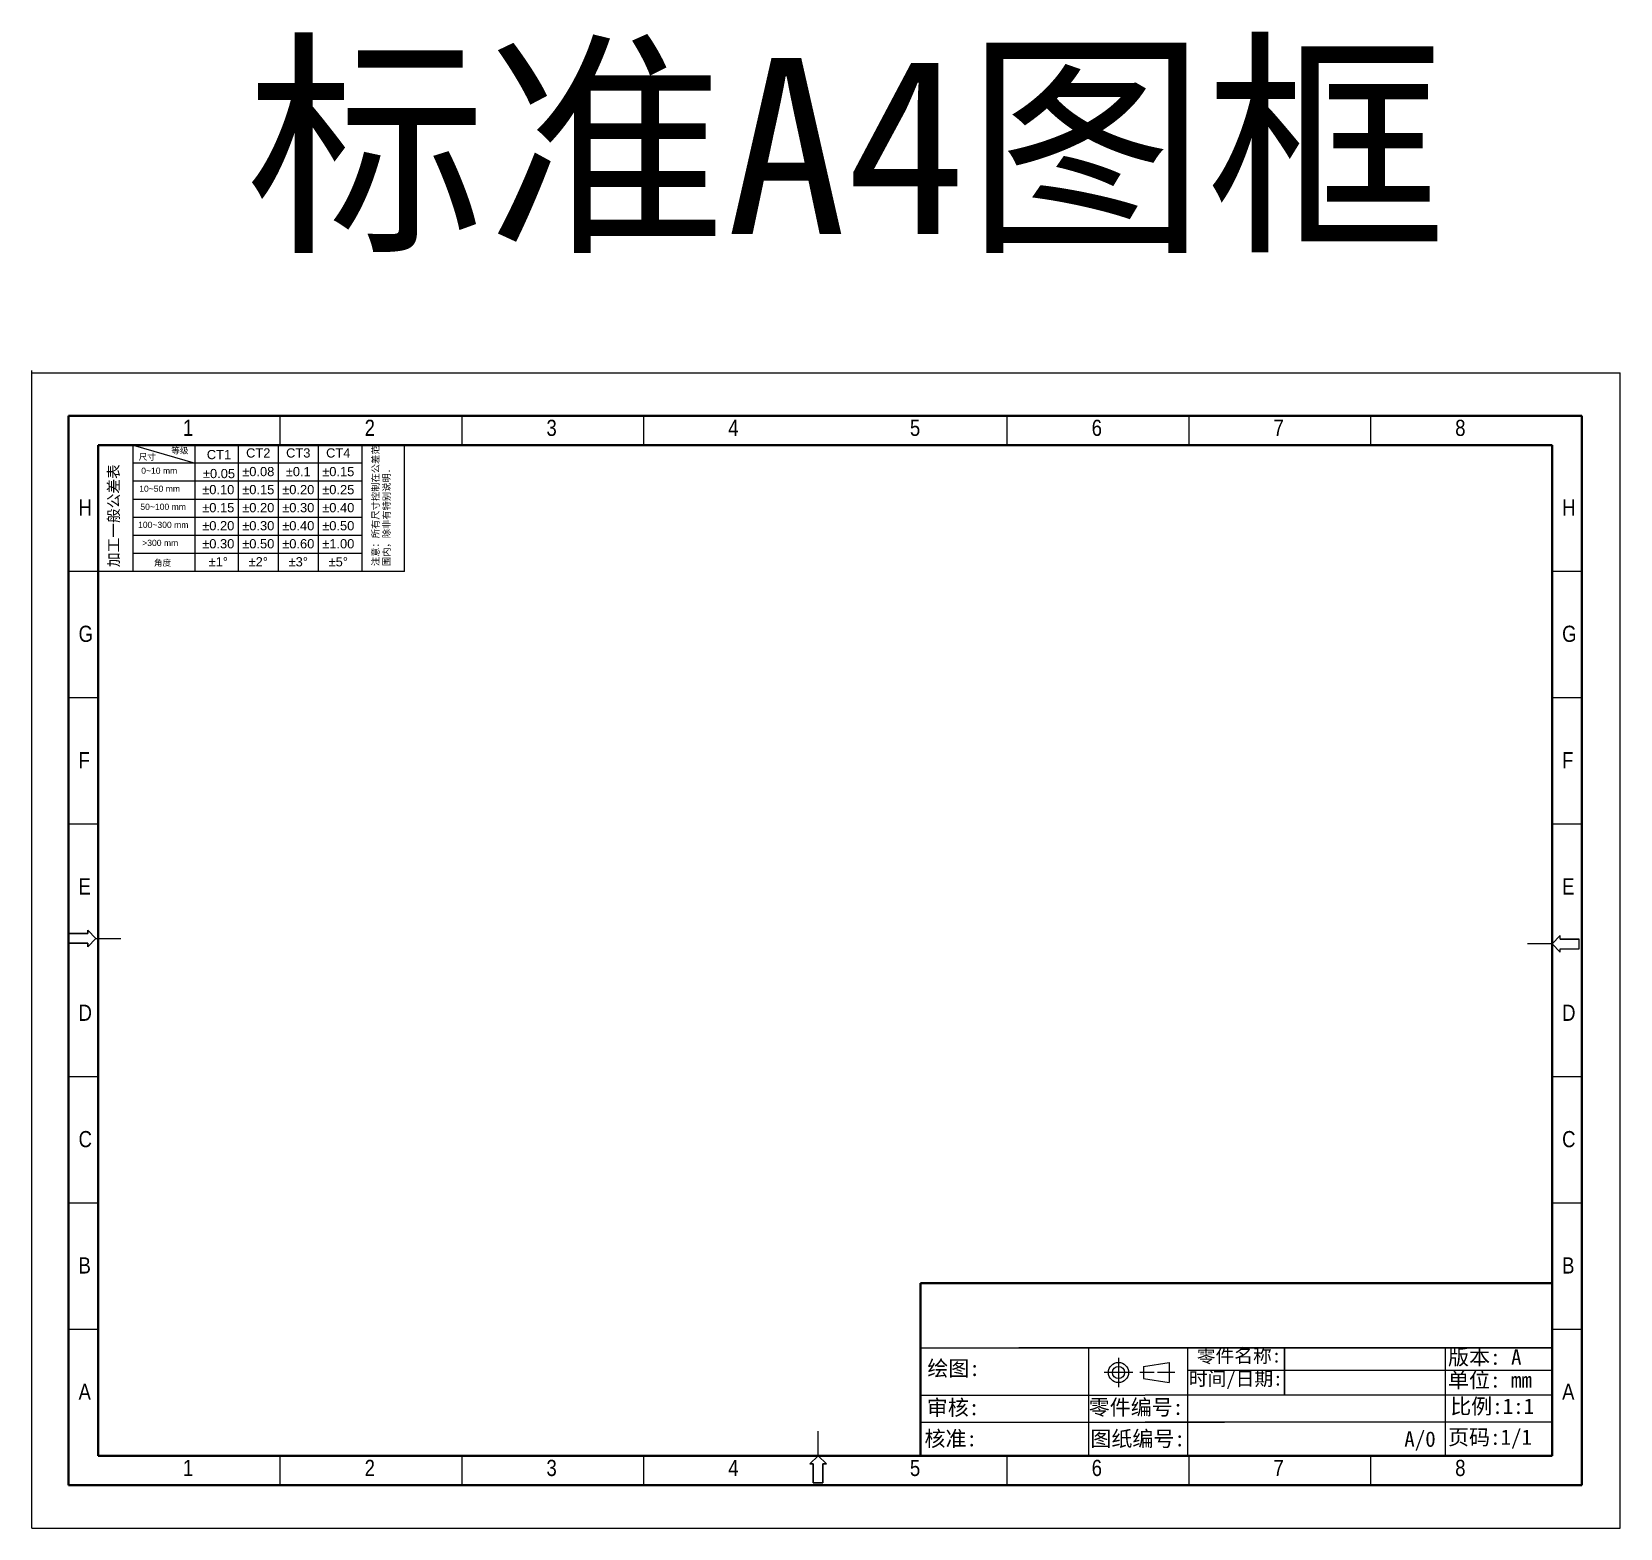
# Model space of a CAD drawing. Header units: millimetres. Extents: x -701 to 1485, y 792 to 1708.
# Drawn here: x -211.4 to 77.3, y 1360.7 to 1632.7 of the extents above; entities that cross this region are included whole.
import ezdxf
from ezdxf.enums import TextEntityAlignment as Align

# ---------------------------------------------------------------- set-up
doc = ezdxf.new("R2010")
doc.units = ezdxf.units.MM
doc.layers.add('粗实线', color=7, linetype='Continuous', lineweight=40)
doc.layers.add('细实线', color=7, linetype='Continuous', lineweight=18)
doc.styles.add('SEACAD_arial_ttf', font='arial.ttf', dxfattribs={"height": 0.2})

msp = doc.modelspace()

# ---------------------------------------------------------------- texts
at = {"color": 3, "attachment_point": 1}
for s, insert, char_height in [('{\\fSimSun|b0|i0|c134|p2;绘图:}', (-48.63, 1391.18), 2.8), ('{\\fSimSun|b0|i0|c134|p2;零件名称:}', (0.34, 1393.33), 2.5), ('{\\fSimSun|b0|i0|c134|p2;版本: A}', (46.01, 1393.23), 2.8), ('{\\fSimSun|b0|i0|c134|p2;版本: A}', (46.01, 1393.23), 2.8), ('{\\fSimSun|b0|i0|c134|p2;版本: A}', (46.01, 1393.23), 2.8), ('{\\fSimSun|b0|i0|c134|p2;时间/日期:}', (-1.11, 1389.15), 2.5), ('{\\fSimSun|b0|i0|c134|p2;单位: mm}', (46, 1389.08), 2.8), ('{\\fSimSun|b0|i0|c134|p2;单位: mm}', (46, 1389.08), 2.8), ('{\\fSimSun|b0|i0|c134|p2;单位: mm}', (46, 1389.08), 2.8), ('{\\fSimSun|b0|i0|c134|p2;审核:}', (-48.73, 1384.06), 2.8), ('{\\fSimSun|b0|i0|c134|p2;零件编号:}', (-19.3, 1384.11), 2.8), ('{\\fSimSun|b0|i0|c134|p2;比例:1:1}', (46.4, 1384.29), 2.8), ('{\\fSimSun|b0|i0|c134|p2;比例:1:1}', (46.4, 1384.29), 2.8), ('{\\fSimSun|b0|i0|c134|p2;比例:1:1}', (46.4, 1384.29), 2.8), ('{\\fSimSun|b0|i0|c134|p2;核准:}', (-49.15, 1378.4), 2.8), ('{\\fSimSun|b0|i0|c134|p2;图纸编号:}', (-19, 1378.4), 2.8), ('{\\fSimSun|b0|i0|c134|p2;图纸编号:}', (-19, 1378.4), 2.8), ('{\\fSimSun|b0|i0|c134|p2;图纸编号:}', (-19, 1378.4), 2.8), ('{\\fSimSun|b0|i0|c134|p2;A/0}', (38.05, 1378.32), 2.8), ('{\\fSimSun|b0|i0|c134|p2;A/0}', (38.05, 1378.32), 2.8), ('{\\fSimSun|b0|i0|c134|p2;A/0}', (38.05, 1378.32), 2.8), ('{\\fSimSun|b0|i0|c134|p2;页码:1/1}', (46.01, 1378.68), 2.8), ('{\\fSimSun|b0|i0|c134|p2;页码:1/1}', (46.01, 1378.68), 2.8), ('{\\fSimSun|b0|i0|c134|p2;页码:1/1}', (46.01, 1378.68), 2.8)]:
    msp.add_mtext_dynamic_manual_height_columns(s, width=46.2676, gutter_width=12.5, heights=[0], dxfattribs=dict(at, insert=insert, char_height=char_height))
at = {"layer": '细实线', "style": 'SEACAD_arial_ttf', "width": 0.819}
for s, p in [('1', (-183.92, 1562.22)), ('2', (-150.89, 1562.22)), ('3', (-117.85, 1562.22)), ('4', (-84.82, 1562.22)), ('5', (-51.79, 1562.22)), ('6', (-18.76, 1562.22)), ('7', (14.28, 1562.22)), ('8', (47.31, 1562.22)), ('H', (-202.89, 1547.74)), ('H', (66.74, 1547.74)), ('G', (-202.89, 1524.78)), ('G', (66.74, 1524.78)), ('F', (-202.89, 1501.81)), ('F', (66.74, 1501.81)), ('E', (-202.89, 1478.85)), ('E', (66.74, 1478.85)), ('D', (-202.89, 1455.89)), ('D', (66.74, 1455.89)), ('C', (-202.89, 1432.92)), ('C', (66.74, 1432.92)), ('B', (-202.89, 1409.96)), ('B', (66.74, 1409.96)), ('A', (-202.89, 1387)), ('A', (66.74, 1387)), ('1', (-183.92, 1373.15)), ('2', (-150.89, 1373.15)), ('3', (-117.85, 1373.15)), ('4', (-84.82, 1373.15)), ('5', (-51.79, 1373.15)), ('6', (-18.76, 1373.15)), ('7', (14.28, 1373.15)), ('8', (47.31, 1373.15))]:
    msp.add_text(s, height=2.94, dxfattribs=at).set_placement(p, align=Align.TOP_LEFT)
at = {"layer": '细实线', "style": 'SEACAD_arial_ttf'}
for s, p in [('尺寸', (-191.95, 1554.91)), ('等级', (-186.04, 1556.06))]:
    msp.add_text(s, height=1.117, dxfattribs=at).set_placement(p)
for s, height, p in [('CT1', 1.676, (-177.37, 1555.05)), ('CT2', 1.676, (-170.23, 1555.35)), ('CT3', 1.676, (-162.96, 1555.35)), ('CT4', 1.676, (-155.69, 1555.35)), ('0~10 mm', 1.117, (-188.23, 1552.4)), ('%%P0.05', 1.676, (-177.37, 1551.6)), ('%%P0.08', 1.676, (-170.23, 1551.96)), ('%%P0.1', 1.676, (-162.96, 1551.96)), ('%%P0.15', 1.676, (-155.69, 1551.96)), ('%%P0.10', 1.676, (-177.5, 1548.68)), ('%%P0.15', 1.676, (-170.23, 1548.68)), ('%%P0.20', 1.676, (-162.96, 1548.68)), ('%%P0.25', 1.676, (-155.69, 1548.68)), ('10~50 mm', 1.117, (-188.16, 1549.12)), ('50~100 mm', 1.117, (-187.52, 1545.84)), ('%%P0.15', 1.676, (-177.5, 1545.4)), ('%%P0.20', 1.676, (-170.23, 1545.4)), ('%%P0.30', 1.676, (-162.96, 1545.4)), ('%%P0.40', 1.676, (-155.69, 1545.4)), ('100~300 mm', 1.117, (-187.5, 1542.56)), ('%%P0.20', 1.676, (-177.5, 1542.12)), ('%%P0.30', 1.676, (-170.23, 1542.12)), ('%%P0.40', 1.676, (-162.96, 1542.12)), ('%%p0.50', 1.676, (-155.69, 1542.12)), ('>300 mm', 1.117, (-188.05, 1539.28)), ('%%P0.30', 1.676, (-177.5, 1538.84)), ('%%P0.50', 1.676, (-170.23, 1538.84)), ('%%P0.60', 1.676, (-162.96, 1538.84)), ('%%P1.00', 1.676, (-155.69, 1538.84)), ('角度', 1.117, (-187.63, 1535.65)), ('%%P1%%d', 1.676, (-177.5, 1535.56)), ('%%P2%%d', 1.676, (-170.23, 1535.56)), ('%%P3%%d', 1.676, (-162.96, 1535.56)), ('%%P5%%d', 1.676, (-155.69, 1535.56))]:
    msp.add_text(s, height=height, dxfattribs=at).set_placement(p, align=Align.CENTER)
at = {"layer": '细实线', "color": 140, "insert": (-172.43, 1628), "char_height": 32, "width": 16703.9226, "attachment_point": 1}
msp.add_mtext('{\\fSimSun|b0|i0|c134|p54;标准A4图框}', dxfattribs=at)
at = {"layer": '细实线', "attachment_point": 1, "rotation": 90, "style": 'SEACAD_arial_ttf'}
for s, insert, char_height, width in [('{\\fSimHei|b0|i0|c134|p2;注意：所有尺寸控制在公差范围内，除非有特别说明.}', (-149.52, 1535.62), 1.2053, 22.019), ('{\\fSimHei|b0|i0|c134|p2;加工一般公差表}', (-197.5, 1535.43), 1.9586, 30.0322)]:
    msp.add_mtext(s, dxfattribs=dict(at, insert=insert, char_height=char_height, width=width))

# ---------------------------------------------------------------- linework, layer by layer
msp.add_line((16.31, 1393.54), (16.31, 1384.89))
at = {"layer": '粗实线'}
for p, q in [((-204.7, 1562.96), (-204.7, 1368.52)), ((-204.7, 1368.52), (-204.7, 1562.96)), ((70.3, 1562.96), (-204.7, 1562.96)), ((-204.7, 1562.96), (70.3, 1562.96)), ((70.3, 1368.52), (70.3, 1562.96)), ((70.3, 1368.52), (70.3, 1562.96)), ((-199.33, 1557.59), (-199.33, 1373.89)), ((64.93, 1557.59), (-199.33, 1557.59)), ((64.93, 1373.89), (64.93, 1557.59)), ((70.3, 1368.52), (70.3, 1418.78)), ((-49.9, 1405.26), (64.93, 1405.26)), ((-49.9, 1405.26), (-49.9, 1373.89)), ((-49.9, 1405.26), (64.93, 1405.26)), ((-49.9, 1405.26), (-49.9, 1373.89)), ((-49.9, 1405.26), (64.93, 1405.26)), ((-49.9, 1405.26), (-49.9, 1373.89)), ((-199.33, 1373.89), (64.93, 1373.89)), ((-204.7, 1368.52), (70.3, 1368.52)), ((-204.7, 1368.52), (70.3, 1368.52))]:
    msp.add_line(p, q, dxfattribs=at)
at = {"layer": '细实线'}
for p, q in [((-211.39, 1360.72), (-211.39, 1571.18)), ((-211.39, 1570.76), (77.3, 1570.76)), ((77.3, 1360.72), (77.3, 1570.76)), ((-166.3, 1562.96), (-166.3, 1557.59)), ((-133.26, 1562.96), (-133.26, 1557.59)), ((-100.23, 1562.96), (-100.23, 1557.59)), ((-34.17, 1562.96), (-34.17, 1557.59)), ((-1.13, 1562.96), (-1.13, 1557.59)), ((31.9, 1562.96), (31.9, 1557.59)), ((-192.98, 1557.59), (-181.69, 1554.31)), ((-192.98, 1534.63), (-192.98, 1557.59)), ((-181.69, 1534.63), (-181.69, 1557.59)), ((-173.83, 1534.63), (-173.83, 1557.59)), ((-166.56, 1534.63), (-166.56, 1557.59)), ((-164.38, 1557.59), (-146.09, 1557.59)), ((-159.29, 1534.63), (-159.29, 1557.59)), ((-151.33, 1534.63), (-151.33, 1557.59)), ((-143.63, 1534.63), (-143.63, 1557.59)), ((-151.33, 1554.31), (-192.98, 1554.31)), ((-151.33, 1551.03), (-192.98, 1551.03)), ((-151.33, 1547.75), (-192.98, 1547.75)), ((-151.33, 1544.47), (-192.98, 1544.47)), ((-151.33, 1541.19), (-192.98, 1541.19)), ((-151.33, 1537.91), (-192.98, 1537.91)), ((-199.33, 1534.63), (-204.7, 1534.63)), ((-143.63, 1534.63), (-199.33, 1534.63)), ((70.3, 1534.63), (64.93, 1534.63)), ((-199.33, 1511.66), (-204.7, 1511.66)), ((70.3, 1511.66), (64.93, 1511.66)), ((-199.33, 1488.7), (-204.7, 1488.7)), ((70.3, 1488.7), (64.93, 1488.7)), ((-204.63, 1467.06), (-204.63, 1468.82)), ((-201.2, 1468.82), (-204.63, 1468.82)), ((-201.2, 1467.06), (-204.63, 1467.06)), ((-199.73, 1467.94), (-201.2, 1469.45)), ((-201.2, 1468.82), (-201.2, 1469.45)), ((-199.73, 1467.94), (-201.2, 1466.43)), ((-201.2, 1466.43), (-201.2, 1467.06)), ((-199.73, 1467.94), (-195.23, 1467.94)), ((64.93, 1466.93), (60.43, 1466.93)), ((64.93, 1466.93), (66.4, 1468.44)), ((64.93, 1466.93), (66.4, 1465.43)), ((66.4, 1467.81), (66.4, 1468.44)), ((66.4, 1467.81), (69.83, 1467.81)), ((69.83, 1466.05), (69.83, 1467.81)), ((66.4, 1465.43), (66.4, 1466.05)), ((66.4, 1466.05), (69.83, 1466.05)), ((-199.33, 1442.78), (-204.7, 1442.78)), ((70.3, 1442.78), (64.93, 1442.78)), ((-199.33, 1419.81), (-204.7, 1419.81)), ((70.3, 1419.81), (64.93, 1419.81)), ((-199.33, 1396.85), (-204.7, 1396.85)), ((70.3, 1396.85), (64.93, 1396.85)), ((-49.9, 1393.54), (64.93, 1393.54)), ((-49.9, 1393.54), (64.93, 1393.54)), ((-49.9, 1393.54), (64.93, 1393.54)), ((-31.98, 1393.55), (64.93, 1393.55)), ((-31.98, 1393.55), (64.93, 1393.55)), ((-31.98, 1393.55), (64.93, 1393.55)), ((-19.32, 1393.54), (-19.32, 1373.87)), ((-19.32, 1393.54), (-19.32, 1373.87)), ((-19.32, 1393.54), (-19.32, 1373.87)), ((-13.89, 1391.68), (-13.89, 1386.39)), ((-13.89, 1391.68), (-13.89, 1386.39)), ((-13.89, 1391.68), (-13.89, 1386.39)), ((-1.34, 1393.54), (-1.34, 1373.94)), ((-1.34, 1393.54), (-1.34, 1373.94)), ((-1.34, 1393.54), (-1.34, 1373.94)), ((45.51, 1393.54), (45.51, 1373.83)), ((45.51, 1393.54), (45.51, 1373.83)), ((45.51, 1393.54), (45.51, 1373.83)), ((-11.26, 1389.03), (-16.51, 1389.03)), ((-11.26, 1389.03), (-16.51, 1389.03)), ((-11.26, 1389.03), (-16.51, 1389.03)), ((-7.41, 1389.03), (-10, 1389.03)), ((-7.41, 1389.03), (-10, 1389.03)), ((-7.41, 1389.03), (-10, 1389.03)), ((-9.34, 1390.14), (-4.65, 1390.86)), ((-9.34, 1390.14), (-4.65, 1390.86)), ((-9.34, 1390.14), (-4.65, 1390.86)), ((-9.34, 1390.14), (-9.34, 1387.93)), ((-9.34, 1390.14), (-9.34, 1387.93)), ((-9.34, 1390.14), (-9.34, 1387.93)), ((-3.65, 1389.03), (-6.78, 1389.03)), ((-3.65, 1389.03), (-6.78, 1389.03)), ((-3.65, 1389.03), (-6.78, 1389.03)), ((-4.65, 1390.86), (-4.65, 1387.21)), ((-4.65, 1390.86), (-4.65, 1387.21)), ((-4.65, 1390.86), (-4.65, 1387.21)), ((-1.34, 1389.42), (64.93, 1389.42)), ((0.21, 1389.42), (64.93, 1389.42)), ((0.21, 1389.42), (64.93, 1389.42)), ((-9.34, 1387.93), (-4.65, 1387.21)), ((-49.9, 1384.9), (-9.11, 1384.9)), ((-49.9, 1384.9), (-9.11, 1384.9)), ((-49.9, 1384.9), (-9.11, 1384.9)), ((64.93, 1384.89), (-9.06, 1384.89)), ((64.93, 1384.89), (-9.06, 1384.89)), ((64.93, 1384.89), (-9.06, 1384.89)), ((-49.9, 1380.01), (5.35, 1380.01)), ((-49.9, 1380.01), (5.35, 1380.01)), ((-49.9, 1380.01), (5.35, 1380.01)), ((64.93, 1380.01), (-9.06, 1380.01)), ((64.93, 1380.01), (-9.06, 1380.01)), ((64.93, 1380.01), (-9.06, 1380.01)), ((-68.49, 1373.89), (-68.49, 1378.39)), ((-166.3, 1373.89), (-166.3, 1368.52)), ((-133.26, 1373.89), (-133.26, 1368.52)), ((-100.23, 1373.89), (-100.23, 1368.52)), ((-68.49, 1373.89), (-70, 1372.42)), ((-70, 1372.42), (-69.37, 1372.42)), ((-69.37, 1372.42), (-69.37, 1368.98)), ((-68.49, 1373.89), (-66.98, 1372.42)), ((-67.61, 1372.42), (-67.61, 1368.98)), ((-67.61, 1372.42), (-66.98, 1372.42)), ((-34.17, 1373.89), (-34.17, 1368.52)), ((-1.13, 1373.89), (-1.13, 1368.52)), ((31.9, 1373.89), (31.9, 1368.52)), ((-211.39, 1360.72), (77.3, 1360.72))]:
    msp.add_line(p, q, dxfattribs=at)
for points in [[(-204.63, 1468.82), (-204.63, 1467.06), (-201.2, 1467.06), (-201.2, 1466.43), (-199.73, 1467.94), (-201.2, 1469.45), (-201.2, 1468.82), (-204.63, 1468.82)], [(-204.63, 1468.82), (-204.63, 1467.06), (-201.2, 1467.06), (-201.2, 1466.43), (-199.73, 1467.94), (-201.2, 1469.45), (-201.2, 1468.82), (-204.63, 1468.82)], [(69.83, 1467.81), (66.4, 1467.81), (66.4, 1468.44), (64.93, 1466.93), (66.4, 1465.43), (66.4, 1466.05), (69.83, 1466.05), (69.83, 1467.81)], [(69.83, 1467.81), (66.4, 1467.81), (66.4, 1468.44), (64.93, 1466.93), (66.4, 1465.43), (66.4, 1466.05), (69.83, 1466.05), (69.83, 1467.81)], [(-67.61, 1372.42), (-66.98, 1372.42), (-68.49, 1373.89), (-70, 1372.42), (-69.37, 1372.42), (-69.37, 1368.98), (-67.61, 1368.98), (-67.61, 1372.42)], [(-67.61, 1372.42), (-66.98, 1372.42), (-68.49, 1373.89), (-70, 1372.42), (-69.37, 1372.42), (-69.37, 1368.98), (-67.61, 1368.98), (-67.61, 1372.42)]]:
    msp.add_lwpolyline(points, close=True, dxfattribs=at)
for points in [[(-204.63, 1468.82), (-201.2, 1468.82), (-201.2, 1469.45), (-199.73, 1467.94), (-201.2, 1466.43), (-201.2, 1467.06), (-204.63, 1467.06), (-204.63, 1468.82)], [(-204.63, 1468.82), (-201.2, 1468.82), (-201.2, 1469.45), (-199.73, 1467.94), (-201.2, 1466.43), (-201.2, 1467.06), (-204.63, 1467.06), (-204.63, 1468.82)], [(69.83, 1467.81), (66.4, 1467.81), (66.4, 1468.44), (64.93, 1466.93), (66.4, 1465.43), (66.4, 1466.05), (69.83, 1466.05), (69.83, 1467.81)], [(69.83, 1467.81), (66.4, 1467.81), (66.4, 1468.44), (64.93, 1466.93), (66.4, 1465.43), (66.4, 1466.05), (69.83, 1466.05), (69.83, 1467.81)], [(-67.61, 1372.42), (-67.61, 1368.98), (-69.37, 1368.98), (-69.37, 1372.42), (-70, 1372.42), (-68.49, 1373.89), (-66.98, 1372.42), (-67.61, 1372.42)], [(-67.61, 1372.42), (-67.61, 1368.98), (-69.37, 1368.98), (-69.37, 1372.42), (-70, 1372.42), (-68.49, 1373.89), (-66.98, 1372.42), (-67.61, 1372.42)]]:
    msp.add_lwpolyline(points, dxfattribs=at)
for radius in [1.83, 1.83, 1.83, 1.1, 1.1, 1.1]:
    msp.add_circle((-13.89, 1389.03), radius, dxfattribs=at)

msp.set_redraw_order([(e.dxf.handle, doc.entitydb.next_handle()) for e in msp.query("TEXT MTEXT ATTDEF DIMENSION ARC_DIMENSION")])  # texts and dimensions are drawn at this point

doc.saveas('drawing.dxf')
